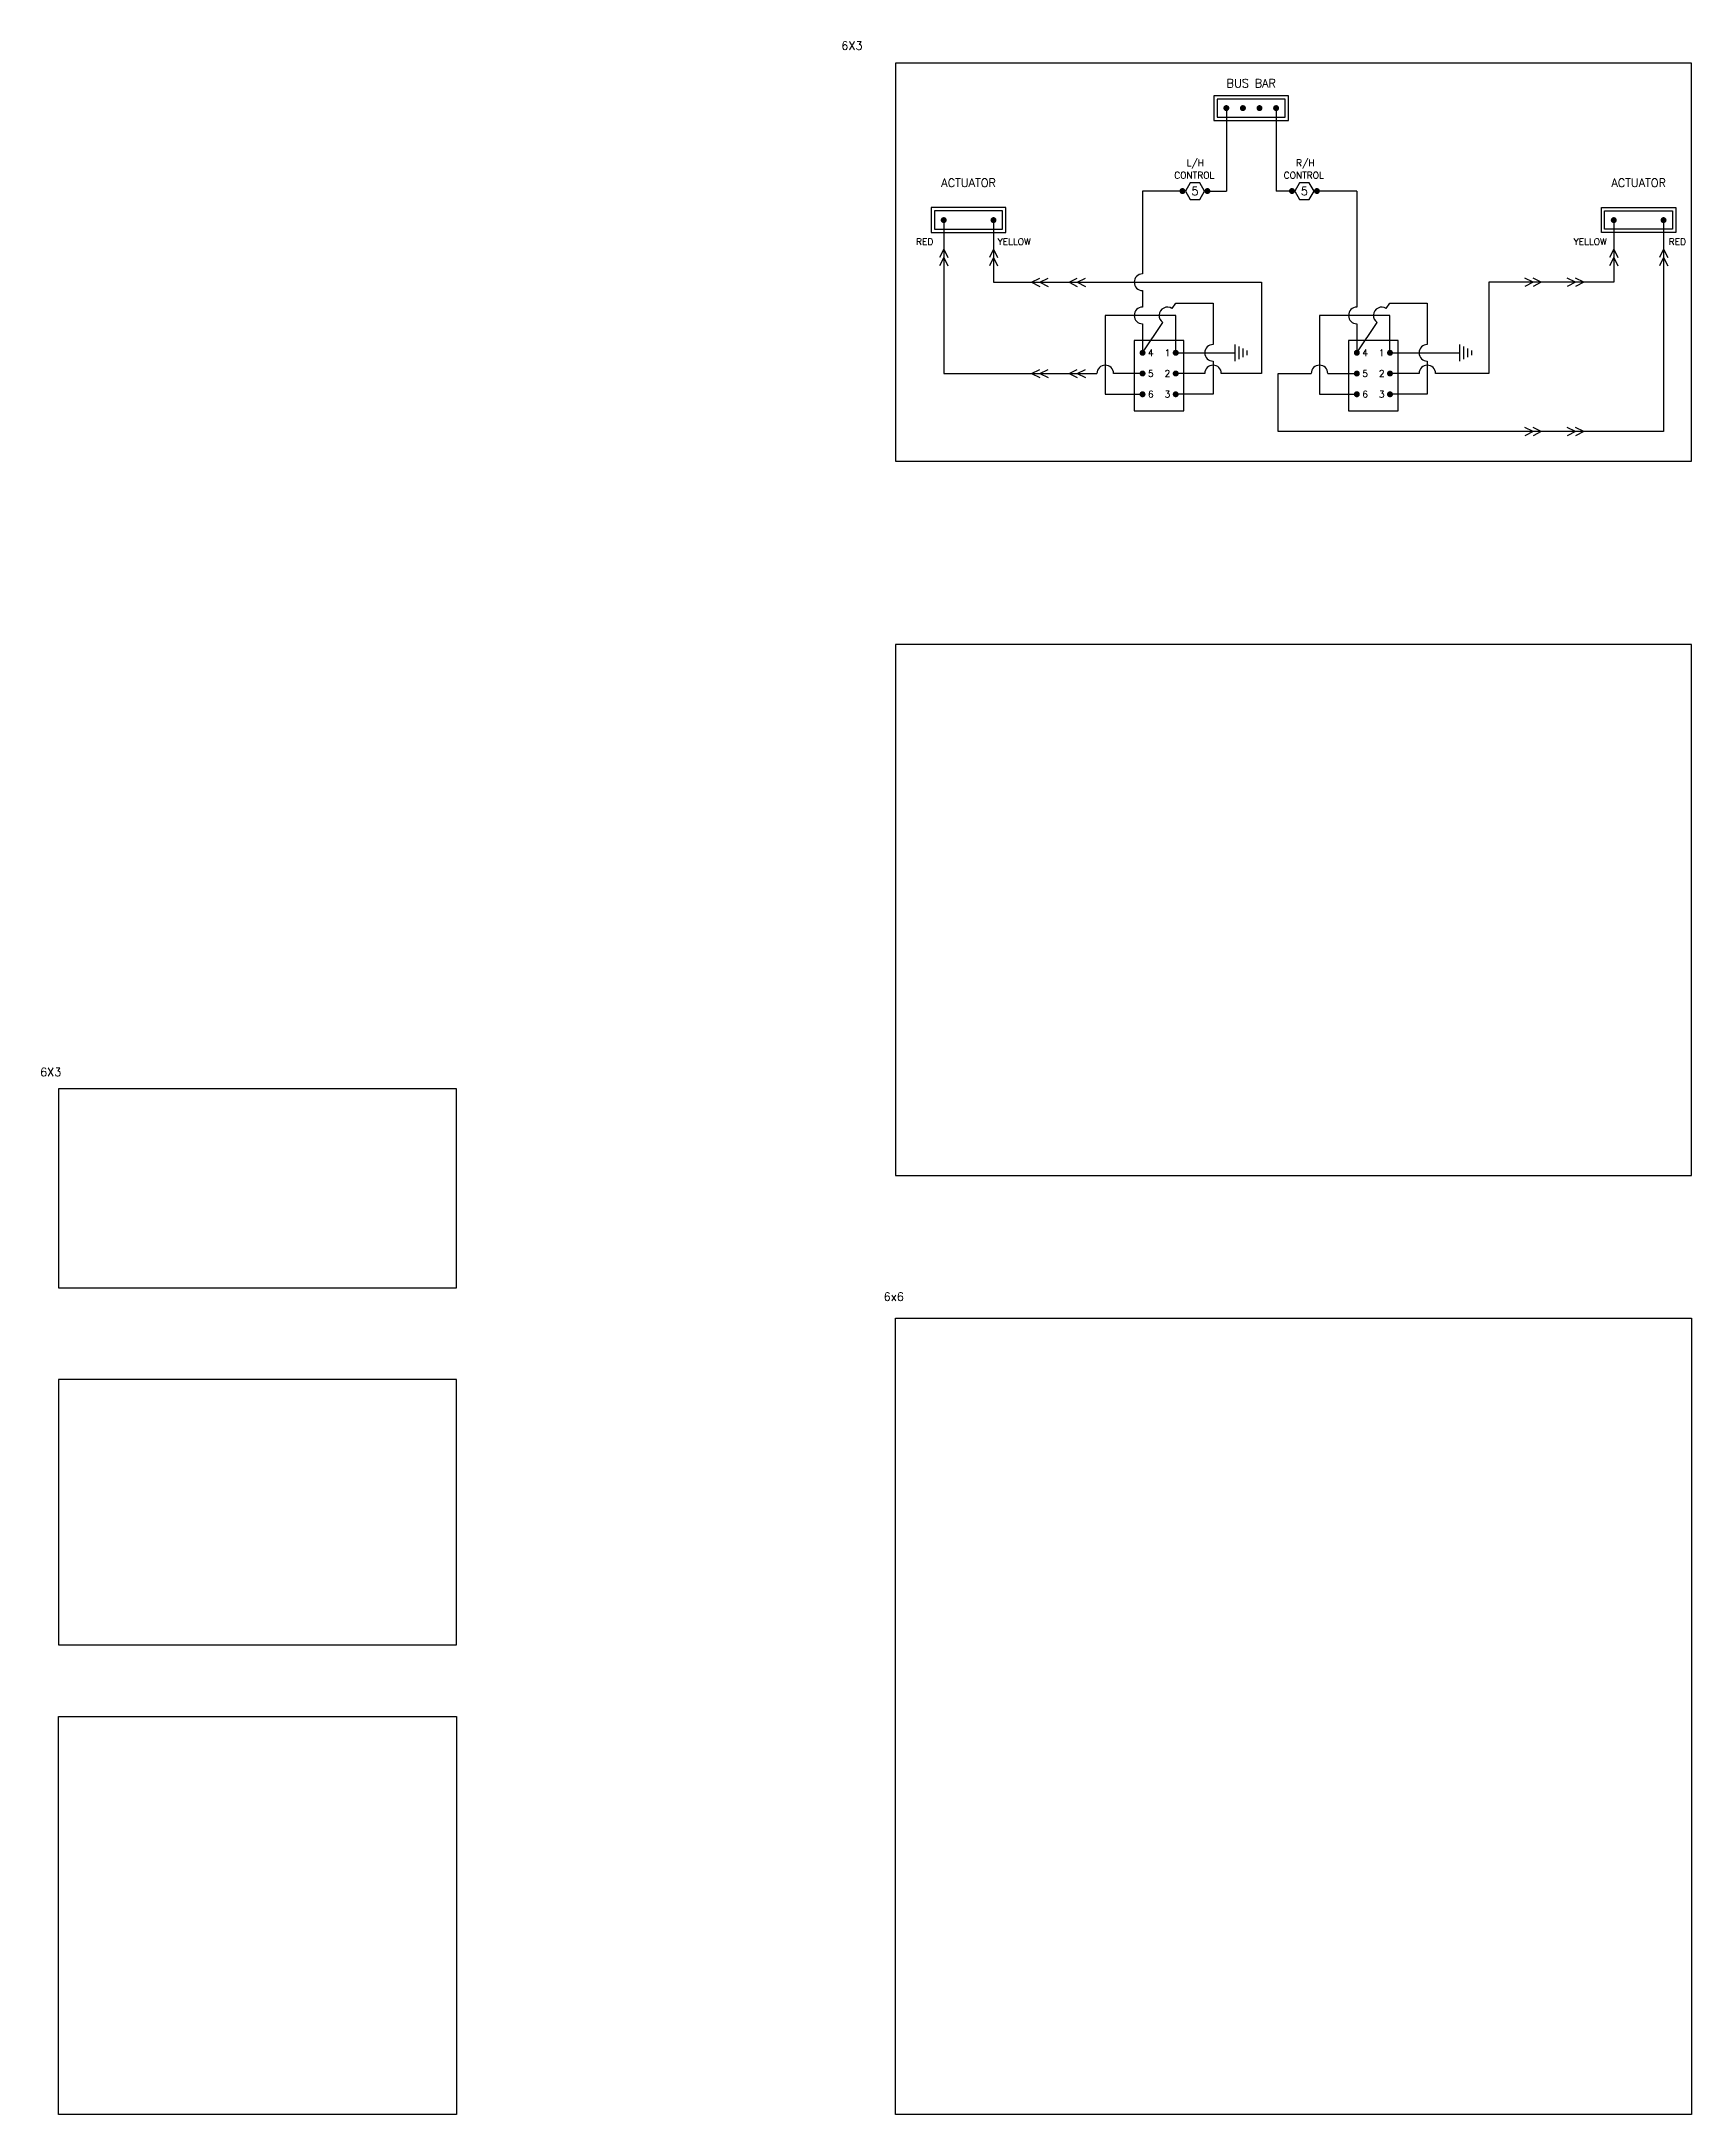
# Model space of a CAD drawing. Extents: x 0 to 153, y 0 to 55.
# Drawn here: x 54.01 to 78.88, y 23.79 to 55.04 of the extents above; entities that cross this region are included whole.
import ezdxf
from ezdxf.enums import TextEntityAlignment as Align

# ---------------------------------------------------------------- set-up
doc = ezdxf.new("R2010")
doc.units = 0
doc.header["$LTSCALE"] = 0.3
doc.header["$MEASUREMENT"] = 0
for name, color, linetype in [('1', 1, 'CONTINUOUS'), ('NOTES', 2, 'CONTINUOUS'), ('VOID1', 1, 'CONTINUOUS'), ('W', 11, 'CONTINUOUS')]:
    doc.layers.add(name, color=color, linetype=linetype)
doc.styles.add('100', font='ROMANS', dxfattribs={"height": 0.1})
doc.styles.add('130', font='ROMANS', dxfattribs={"height": 0.125})

msp = doc.modelspace()

# ---------------------------------------------------------------- texts
at = {"layer": 'NOTES', "style": '130'}
for s, p in [('6X3', (66.224, 54.91)), ('BUS BAR', (72.243, 54.343)), ('ACTUATOR', (67.983, 52.843)), ('ACTUATOR', (78.083, 52.843)), ('6X3', (54.147, 39.441)), ('6x6', (66.854, 36.056))]:
    msp.add_text(s, height=0.125, dxfattribs=at).set_placement(p, align=Align.CENTER)
at = {"layer": 'NOTES', "style": '100'}
for s, p in [('L/H', (71.27, 53.156)), ('R/H', (72.92, 53.156)), ('CONTROL', (71.082, 52.968)), ('CONTROL', (72.732, 52.968)), ('YELLOW', (68.42, 51.968)), ('YELLOW', (77.102, 51.968))]:
    msp.add_text(s, height=0.1, dxfattribs=at).set_placement(p)
at = {"layer": 'NOTES'}
for s, height, style, p in [('5', 0.125, '130', (71.395, 52.781)), ('5', 0.125, '130', (73.045, 52.781)), ('4', 0.1, '100', (70.729, 50.343)), ('1', 0.1, '100', (70.979, 50.343)), ('4', 0.1, '100', (73.959, 50.343)), ('1', 0.1, '100', (74.209, 50.343)), ('5', 0.1, '100', (70.729, 50.031)), ('2', 0.1, '100', (70.979, 50.031)), ('5', 0.1, '100', (73.959, 50.031)), ('2', 0.1, '100', (74.209, 50.031)), ('6', 0.1, '100', (70.729, 49.718)), ('3', 0.1, '100', (70.979, 49.718)), ('6', 0.1, '100', (73.959, 49.718)), ('3', 0.1, '100', (74.209, 49.718))]:
    msp.add_text(s, height=height, dxfattribs=dict(at, style=style)).set_placement(p, align=Align.MIDDLE)
at = {"layer": 'NOTES', "style": '100'}
for p in [(67.451, 51.968), (78.796, 51.968)]:
    msp.add_text('RED', height=0.1, dxfattribs=at).set_placement(p, align=Align.RIGHT)

# ---------------------------------------------------------------- blocks, each defined once
blk = doc.blocks.new('WL')
at = {"layer": 'VOID1'}
for p, q in [((0, 0), (-0.0625, -0.125)), ((0, 0), (0.0625, -0.125)), ((0, -0.125), (-0.0625, -0.25)), ((0, -0.125), (0.0625, -0.25))]:
    blk.add_line(p, q, dxfattribs=at)
blk = doc.blocks.new('GR')
at = {"layer": 'VOID1'}
for p, q in [((-0.125, 0), (0.125, 0)), ((-0.095, 0.06), (0.095, 0.06)), ((-0.065, 0.12), (0.065, 0.12)), ((-0.035, 0.18), (0.035, 0.18))]:
    blk.add_line(p, q, dxfattribs=at)

# ---------------------------------------------------------------- linework, layer by layer
at = {"layer": '1'}
for points in [[(71.68, 54.218), (71.68, 53.843), (72.805, 53.843), (72.805, 54.218), (71.68, 54.218)], [(67.42, 52.531), (67.42, 52.156), (68.545, 52.156), (68.545, 52.531), (67.42, 52.531)], [(78.645, 52.531), (78.645, 52.156), (77.52, 52.156), (77.52, 52.531), (78.645, 52.531)], [(70.479, 50.531), (70.479, 49.468), (71.229, 49.468), (71.229, 50.531), (70.479, 50.531)], [(73.709, 50.531), (73.709, 49.468), (74.459, 49.468), (74.459, 50.531), (73.709, 50.531)]]:
    msp.add_lwpolyline(points, dxfattribs=at)
for points in [[(71.73, 54.168), (71.73, 53.893), (72.755, 53.893), (72.755, 54.168)], [(67.47, 52.481), (67.47, 52.206), (68.495, 52.206), (68.495, 52.481)], [(78.595, 52.481), (78.595, 52.206), (77.57, 52.206), (77.57, 52.481)]]:
    msp.add_lwpolyline(points, close=True, dxfattribs=at)
at = {"layer": '1', "const_width": 0.045}
for points in [[(71.845, 54.031, 1), (71.89, 54.031, 1)], [(72.095, 54.031, 1), (72.14, 54.031, 1)], [(72.345, 54.031, 1), (72.39, 54.031, 1)], [(72.595, 54.031, 1), (72.64, 54.031, 1)], [(67.585, 52.343, 1), (67.63, 52.343, 1)], [(68.335, 52.343, 1), (68.38, 52.343, 1)], [(77.73, 52.343, -1), (77.685, 52.343, -1)], [(78.48, 52.343, -1), (78.435, 52.343, -1)], [(70.582, 50.343, 1), (70.627, 50.343, 1)], [(71.127, 50.343, -1), (71.082, 50.343, -1)], [(73.812, 50.343, 1), (73.857, 50.343, 1)], [(74.357, 50.343, -1), (74.312, 50.343, -1)], [(70.582, 50.031, 1), (70.627, 50.031, 1)], [(71.127, 50.031, -1), (71.082, 50.031, -1)], [(73.812, 50.031, 1), (73.857, 50.031, 1)], [(74.357, 50.031, -1), (74.312, 50.031, -1)], [(70.582, 49.718, 1), (70.627, 49.718, 1)], [(71.127, 49.718, -1), (71.082, 49.718, -1)], [(73.812, 49.718, 1), (73.857, 49.718, 1)], [(74.357, 49.718, -1), (74.312, 49.718, -1)]]:
    msp.add_lwpolyline(points, format="xyb", close=True, dxfattribs=at)
at = {"layer": 'NOTES'}
for p, q in [((78.88, 54.708), (66.88, 54.708)), ((66.88, 54.708), (66.88, 48.708)), ((78.88, 48.708), (78.88, 54.708)), ((66.88, 48.708), (78.88, 48.708)), ((78.88, 45.947), (66.88, 45.947)), ((66.88, 45.947), (66.88, 37.947)), ((78.88, 37.947), (78.88, 45.947)), ((60.264, 39.25), (54.264, 39.25)), ((54.264, 39.25), (54.264, 36.25)), ((60.264, 36.25), (60.264, 39.25)), ((66.88, 37.947), (78.88, 37.947)), ((54.264, 36.25), (60.264, 36.25)), ((66.88, 35.793), (78.88, 35.793)), ((66.88, 23.793), (66.88, 35.793)), ((78.88, 35.793), (78.88, 23.793)), ((60.264, 34.87), (54.264, 34.87)), ((54.264, 34.87), (54.264, 30.87)), ((60.264, 30.87), (60.264, 34.87)), ((54.264, 30.87), (60.264, 30.87)), ((54.264, 29.793), (60.264, 29.793)), ((54.264, 23.793), (54.264, 29.793)), ((60.264, 29.793), (60.264, 23.793)), ((60.264, 23.793), (54.264, 23.793)), ((78.88, 23.793), (66.88, 23.793))]:
    msp.add_line(p, q, dxfattribs=at)
at = {"layer": 'VOID1', "const_width": 0.045}
for points in [[(71.229, 52.781, -1), (71.184, 52.781, -1)], [(71.56, 52.781, 1), (71.605, 52.781, 1)], [(72.879, 52.781, -1), (72.834, 52.781, -1)], [(73.21, 52.781, 1), (73.255, 52.781, 1)]]:
    msp.add_lwpolyline(points, format="xyb", close=True, dxfattribs=at)
at = {"layer": 'VOID1'}
for points in [[(71.322, 52.906), (71.25, 52.781), (71.322, 52.656), (71.467, 52.656), (71.539, 52.781), (71.467, 52.906)], [(72.972, 52.906), (72.9, 52.781), (72.972, 52.656), (73.117, 52.656), (73.189, 52.781), (73.117, 52.906)]]:
    msp.add_lwpolyline(points, close=True, dxfattribs=at)
at = {"layer": 'W'}
for p, q in [((71.868, 54.031), (71.868, 52.781)), ((72.618, 54.031), (72.618, 52.781)), ((70.604, 52.781), (70.604, 51.531)), ((71.207, 52.781), (70.604, 52.781)), ((71.582, 52.781), (71.868, 52.781)), ((72.857, 52.781), (72.618, 52.781)), ((73.834, 52.781), (73.232, 52.781)), ((73.834, 52.781), (73.834, 51.031)), ((67.608, 52.343), (67.608, 50.031)), ((68.358, 52.343), (68.358, 51.406)), ((77.708, 52.343), (77.708, 51.406)), ((78.458, 52.343), (78.458, 49.156)), ((68.358, 51.406), (69.542, 51.406)), ((77.708, 51.406), (75.824, 51.406)), ((67.608, 50.031), (69.917, 50.031)), ((78.458, 49.156), (76.272, 49.156))]:
    msp.add_line(p, q, dxfattribs=at)
for points in [[(69.542, 51.406), (72.396, 51.406), (72.396, 50.031), (71.792, 50.031)], [(70.604, 51.281), (70.604, 51.031)], [(75.824, 51.406), (75.824, 50.031), (75.022, 50.031)], [(71.049, 51.01), (71.104, 51.093)], [(71.104, 51.093), (71.667, 51.093), (71.667, 50.468)], [(74.279, 51.01), (74.334, 51.093)], [(74.334, 51.093), (74.897, 51.093), (74.897, 50.468)], [(71.104, 50.343), (71.104, 50.906), (70.042, 50.906), (70.042, 49.718), (70.604, 49.718)], [(70.604, 50.343), (70.91, 50.802)], [(70.604, 50.781), (70.604, 50.343)], [(74.334, 50.343), (74.334, 50.906), (73.272, 50.906), (73.272, 49.718), (73.834, 49.718)], [(73.834, 50.343), (74.14, 50.802)], [(73.834, 50.781), (73.834, 50.343)], [(71.104, 50.343), (71.995, 50.343)], [(74.334, 50.343), (75.381, 50.343)], [(70.604, 50.031), (70.167, 50.031)], [(71.667, 50.218), (71.667, 49.718), (71.104, 49.718)], [(71.542, 50.031), (71.104, 50.031)], [(76.272, 49.156), (72.647, 49.156), (72.647, 50.031), (73.147, 50.031)], [(73.397, 50.031), (73.834, 50.031)], [(74.897, 50.218), (74.897, 49.718), (74.334, 49.718)], [(74.772, 50.031), (74.334, 50.031)]]:
    msp.add_lwpolyline(points, dxfattribs=at)
for centre, start, end in [((70.604, 51.406), 90, 270), ((70.604, 50.906), 90, 270), ((70.979, 50.906), 56.3099, 236.3099), ((73.834, 50.906), 90, 270), ((74.209, 50.906), 56.3099, 236.3099), ((71.667, 50.343), 90, 270), ((74.897, 50.343), 90, 270), ((70.042, 50.031), 0, 180), ((71.667, 50.031), 0, 180), ((73.272, 50.031), 0, 180), ((74.897, 50.031), 0, 180)]:
    msp.add_arc(centre, 0.125, start, end, dxfattribs=at)

# ---------------------------------------------------------------- block references
for p in [(67.608, 51.906), (68.358, 51.906), (77.708, 51.906), (78.458, 51.906)]:
    msp.add_blockref('WL', p, dxfattribs=at)
for name, p, rotation in [('WL', (68.931, 51.406), 90), ('WL', (69.496, 51.406), 90), ('GR', (71.995, 50.343), 270), ('GR', (75.381, 50.343), 270), ('WL', (68.931, 50.031), 90), ('WL', (69.496, 50.031), 90)]:
    msp.add_blockref(name, p, dxfattribs=dict(at, rotation=rotation))
at = {"layer": 'W', "xscale": -1, "rotation": 270}
for p in [(76.615, 51.406), (77.257, 51.406), (76.615, 49.156), (77.257, 49.156)]:
    msp.add_blockref('WL', p, dxfattribs=at)

msp.set_redraw_order([(e.dxf.handle, doc.entitydb.next_handle()) for e in msp.query("TEXT MTEXT ATTDEF DIMENSION ARC_DIMENSION")])  # texts and dimensions are drawn at this point

doc.saveas('drawing.dxf')
